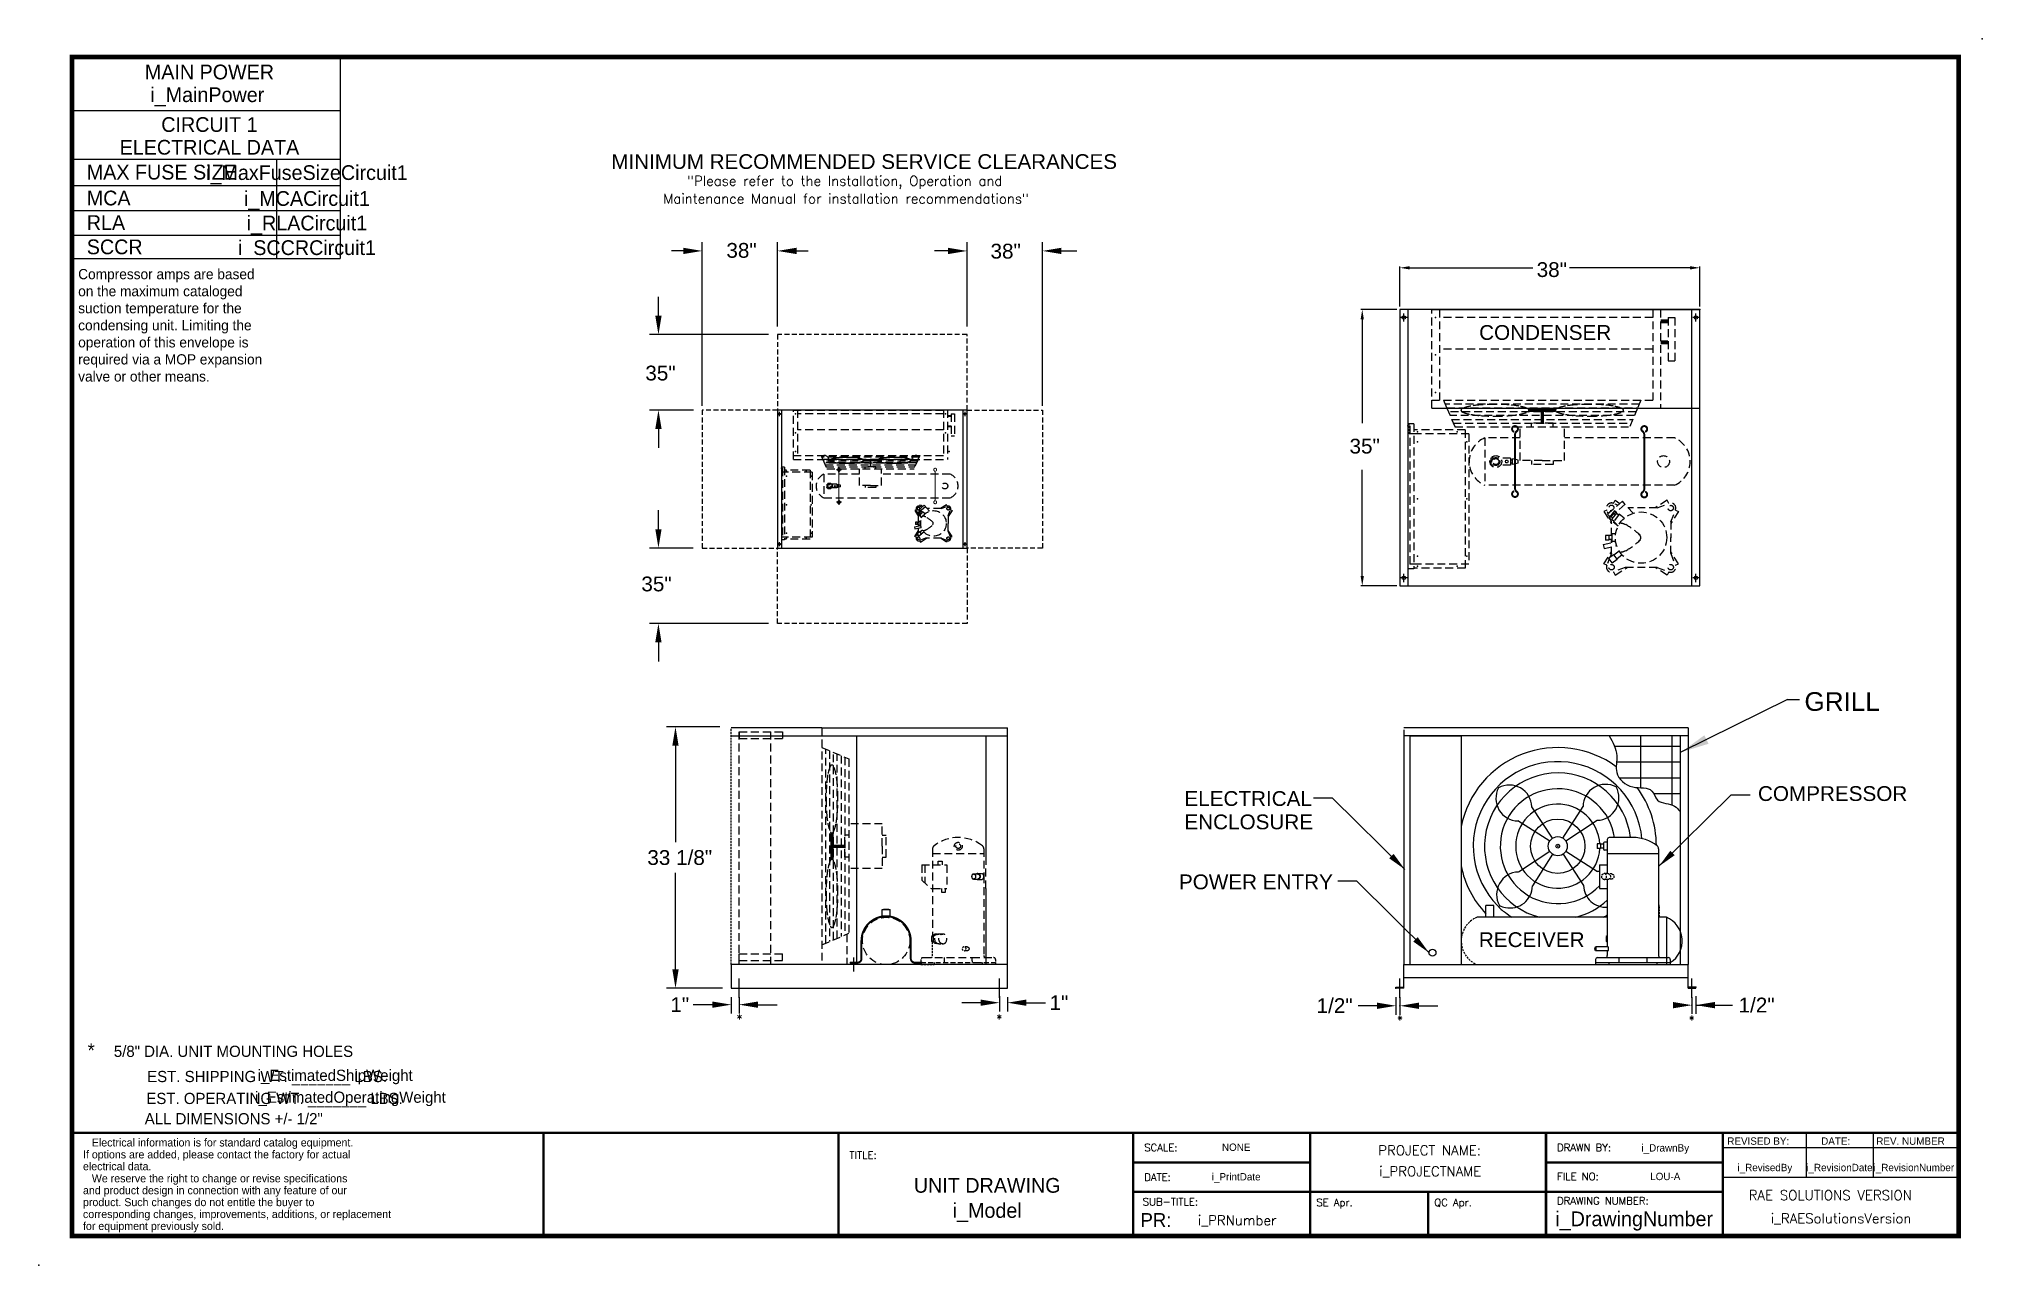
# Model space of a CAD drawing. Extents: x -17 to 230, y -3 to 152.
import ezdxf
from ezdxf.enums import TextEntityAlignment as Align

# ---------------------------------------------------------------- set-up
doc = ezdxf.new("R2010")
doc.units = 0
doc.header["$MEASUREMENT"] = 0
doc.linetypes.add('HIDDEN', pattern=[0.375, 0.25, -0.125])
doc.layers.get('0').update_dxf_attribs({"linetype": 'CONTINUOUS'})
doc.layers.add('C1E', color=7, linetype='CONTINUOUS')
doc.styles.add('dimentions', font='ARIAL.TTF')
doc.styles.add('SIMPLEX', font='SIMPLEX')
doc.dimstyles.get("Standard").update_dxf_attribs({"dimtxt": 1.245, "dimasz": 1.245, "dimexe": 0.18, "dimexo": 0.375, "dimgap": 0.09, "dimtad": 0, "dimtih": 1, "dimtoh": 1, "dimdec": 1, "dimzin": 0, "dimdsep": 46, "dimlunit": 5, "dimtxsty": 'STANDARD', "dimcen": 0.09, "dimadec": 0, "dimazin": 0, "dimtfac": 1, "dimtdec": 1, "dimtofl": 0, "dimtmove": 0, "dimatfit": 3, "dimfxl": 1, "dimtolj": 1, "dimtzin": 0, "dimarcsym": 0})

msp = doc.modelspace()

# ---------------------------------------------------------------- texts
at = {"color": 0, "lineweight": 30}
for s, height, style, p in [('MINIMUM RECOMMENDED SERVICE CLEARANCES', 1.8675, 'dimentions', (55.89, 135.52)), ('GRILL', 2.366, 'dimentions', (207.04, 66.85)), ('TITLE:', 0.934, 'SIMPLEX', (86.06, 10.1)), ('SCALE:', 0.934, 'SIMPLEX', (123.41, 11.04)), ('DRAWN BY:', 0.934, 'SIMPLEX', (175.7, 11.04)), ('DATE:', 0.934, 'SIMPLEX', (123.41, 7.3)), ('FILE NO:', 0.934, 'SIMPLEX', (175.7, 7.39)), ('SUB-TITLE:', 0.934, 'SIMPLEX', (123.21, 4.18)), ('SE Apr.', 0.934, 'SIMPLEX', (145.21, 4.1)), ('QC Apr.', 0.934, 'SIMPLEX', (160.15, 4.1)), ('DRAWING NUMBER:', 0.9337, 'SIMPLEX', (175.7, 4.3)), ('RAE SOLUTIONS VERSION', 1.24, 'SIMPLEX', (199.98, 4.86))]:
    msp.add_text(s, height=height, dxfattribs=dict(at, style=style)).set_placement(p)
for s, height, style, p in [('"Please refer to the Installation, Operation and', 1.24, 'SIMPLEX', (85.47, 133.39)), ('Maintenance Manual for installation recommendations"', 1.24, 'SIMPLEX', (85.62, 131.14)), ('RECEIVER', 1.875, 'dimentions', (172.49, 36.92)), ('*', 1.13, 'SIMPLEX', (72.12, 27.26)), ('*', 1.13, 'SIMPLEX', (105.04, 27.26)), ('*', 1.13, 'SIMPLEX', (155.8, 27.13)), ('*', 1.13, 'SIMPLEX', (192.76, 27.13)), ('PROJECT NAME:', 1.24, 'SIMPLEX', (159.55, 10.54)), ('i_PROJECTNAME', 1.24, 'SIMPLEX', (159.64, 7.89)), ('i_PRNumber', 1.24, 'SIMPLEX', (135.18, 1.68)), ('i_RAESolutionsVersion', 1.24, 'SIMPLEX', (211.68, 1.92))]:
    msp.add_text(s, height=height, dxfattribs=dict(at, style=style)).set_placement(p, align=Align.CENTER)
at = {"color": 0, "linetype": 'HIDDEN', "lineweight": 30, "ltscale": 4, "style": 'dimentions'}
msp.add_text('CONDENSER', height=1.875, dxfattribs=at).set_placement((165.83, 113.86))
at = {"color": 0, "lineweight": 30, "style": 'dimentions'}
for s, p in [('ELECTRICAL', (128.49, 55.74)), ('COMPRESSOR', (201.15, 56.37)), ('ENCLOSURE', (128.49, 52.78)), ('POWER ENTRY', (127.8, 45.18))]:
    msp.add_text(s, height=1.875, dxfattribs=at).set_placement(p, align=Align.MIDDLE_LEFT)
at = {"color": 0, "lineweight": 30}
for s, height, p in [('*', 1.75, (-10, 22.97)), ('EST. SHIPPING WT. _______ LBS.', 1.4193, (12.28, 19.81)), ('i_EstimatedShipWeight', 1.4209, (20.91, 19.96)), ('EST. OPERATING WT. _______ LBS.', 1.4193, (13.23, 17.03)), ('i_EstimatedOperatingWeight', 1.4193, (22.85, 17.19)), ('ALL DIMENSIONS +/- 1/2"', 1.4193, (8.06, 14.46)), ('NONE', 0.934, (135.05, 11.09)), ('i_DrawnBy', 0.934, (189.41, 11.01)), ('UNIT DRAWING', 1.8675, (103.51, 5.79)), ('i_PrintDate', 0.9337, (135.05, 7.35)), ('LOU-A', 0.934, (189.41, 7.39)), ('i_RevisedBy', 0.9337, (202.03, 8.52)), ('i_RevisionDate', 0.9337, (211.47, 8.52)), ('i_RevisionNumber', 0.9337, (220.9, 8.52)), ('i_Model', 1.867, (103.51, 2.61)), ('i_DrawingNumber', 1.8675, (185.47, 1.55))]:
    msp.add_text(s, height=height, dxfattribs=at).set_placement(p, align=Align.CENTER)
for s, height, p in [('5/8" DIA. UNIT MOUNTING HOLES', 1.4193, (-7.13, 23)), ('REVISED BY:', 0.9337, (197.27, 11.87)), ('DATE:', 0.934, (209.16, 11.87)), ('REV. NUMBER', 0.9337, (216.14, 11.87))]:
    msp.add_text(s, height=height, dxfattribs=at).set_placement(p)
at = {"color": 0, "lineweight": 25}
for s, p in [('   Electrical information is for standard catalog equipment.', (-11.04, 11.65)), ('If options are added, please contact the factory for actual', (-11.04, 10.14)), ('electrical data.', (-11.04, 8.64)), ('   We reserve the right to change or revise specifications', (-11.04, 7.11)), ('and product design in connection with any feature of our', (-11.04, 5.6)), ('product. Such changes do not entitle the buyer to', (-11.04, 4.09)), ('corresponding changes, improvements, additions, or replacement ', (-11.04, 2.58)), ('for equipment previously sold.', (-11.04, 1.07))]:
    msp.add_text(s, height=1.0059, dxfattribs=at).set_placement(p)
at = {"color": 0, "lineweight": 30}
msp.add_text('PR:', height=1.751, dxfattribs=at).set_placement((126.84, 1.46), align=Align.RIGHT)
at = {"color": 0, "lineweight": 30, "char_height": 1.875, "attachment_point": 5, "style": 'dimentions'}
for s, insert in [('38"', (175.04, 122.75)), ('\\A1;35"', (62.12, 109.64)), ('35"', (151.33, 100.38)), ('\\A1;35"', (61.62, 82.92)), ('33 1/8"', (64.56, 48.25)), ('\\A1;1"', (64.56, 29.62)), ('\\A1;1"', (112.6, 29.87)), ('1/2"', (147.52, 29.48)), ('1/2"', (200.98, 29.56))]:
    msp.add_mtext(s, dxfattribs=dict(at, insert=insert))
at = {"color": 0, "insert": (-12.13, 122.84), "char_height": 1.296, "attachment_point": 1}
msp.add_mtext_dynamic_manual_height_columns(' Compressor amps are based \\P on the maximum cataloged \\P suction temperature for the \\P condensing unit. Limiting the \\P operation of this envelope is \\P required via a MOP expansion \\P valve or other means.', width=36.3288, gutter_width=144.43, heights=[29.63], dxfattribs=at)
at = {"color": 0, "lineweight": 30, "style": 'dimentions'}
for p in [(72.39, 125.2), (105.85, 125.1)]:
    msp.add_attdef('38"', text='XXXXXXX', height=1.875, dxfattribs=at).set_placement(p, align=Align.MIDDLE)
at = {"layer": 'C1E', "color": 0, "lineweight": 30}
for s, height, p in [('MAIN POWER', 1.867, (4.98, 146.87)), ('i_MainPower', 1.8675, (4.71, 143.99)), ('CIRCUIT 1', 1.867, (4.98, 140.21)), ('ELECTRICAL DATA', 1.8675, (4.98, 137.33)), ('i_MaxFuseSizeCircuit1', 1.8675, (17.33, 134.12)), ('i_MCACircuit1', 1.8675, (17.33, 130.84)), ('i_RLACircuit1', 1.8675, (17.33, 127.73)), ('i_SCCRCircuit1', 1.8675, (17.33, 124.61))]:
    msp.add_text(s, height=height, dxfattribs=at).set_placement(p, align=Align.CENTER)
for s, height, p in [('MAX FUSE SIZE', 1.8675, (-10.56, 134.18)), ('MCA', 1.867, (-10.56, 130.9)), ('RLA', 1.867, (-10.56, 127.79)), ('SCCR', 1.867, (-10.56, 124.71))]:
    msp.add_text(s, height=height, dxfattribs=at).set_placement(p)

# ---------------------------------------------------------------- linework, layer by layer
at = {"color": 0, "lineweight": 30}
for p, q in [((67.4, 105.49), (67.4, 126.26)), ((76.95, 115.56), (76.95, 126.26)), ((100.95, 115.56), (100.95, 126.26)), ((100.95, 115.56), (100.95, 126.26)), ((110.5, 105.49), (110.5, 126.26)), ((65, 125.13), (63.52, 125.13)), ((79.35, 125.13), (80.81, 125.13)), ((98.55, 125.13), (96.83, 125.13)), ((112.9, 125.13), (114.86, 125.13)), ((155.79, 118.08), (155.79, 123.17)), ((193.79, 118.08), (193.79, 123.17)), ((157.04, 122.99), (172.64, 122.99)), ((192.55, 122.99), (177.27, 122.99)), ((61.86, 116.92), (61.86, 119.32)), ((155.42, 117.7), (150.84, 117.7)), ((151.02, 116.46), (151.02, 103.31)), ((155.79, 117.7), (155.79, 82.7)), ((193.79, 117.7), (155.79, 117.7)), ((156.79, 116.7), (155.88, 116.7)), ((156.29, 116.17), (156.29, 117.2)), ((156.79, 117.7), (156.79, 82.7)), ((159.82, 117.7), (193.79, 117.7)), ((192.79, 82.7), (192.79, 117.7)), ((193.79, 116.7), (192.88, 116.7)), ((193.29, 116.17), (193.29, 117.2)), ((193.79, 82.7), (193.79, 117.7)), ((75.82, 114.52), (60.74, 114.52)), ((66.32, 104.97), (60.74, 104.97)), ((66.27, 104.97), (60.74, 104.97)), ((100.95, 104.97), (76.95, 104.97)), ((76.95, 104.97), (76.95, 87.47)), ((77.45, 104.47), (76.99, 104.47)), ((77.2, 104.21), (77.2, 104.72)), ((77.45, 104.97), (77.45, 87.47)), ((100.45, 87.47), (100.45, 104.97)), ((100.95, 104.47), (100.49, 104.47)), ((100.7, 104.21), (100.7, 104.72)), ((100.95, 87.47), (100.95, 104.97)), ((159.82, 105.2), (193.79, 105.2)), ((61.86, 102.57), (61.86, 100.17)), ((156.79, 103.2), (156.79, 84.83)), ((77.45, 97.72), (77.45, 88.54)), ((77.82, 97.72), (77.45, 97.72)), ((151.02, 83.95), (151.02, 97.41)), ((61.86, 89.87), (61.86, 92.27)), ((66.27, 87.47), (60.74, 87.47)), ((66.27, 87.47), (60.74, 87.47)), ((76.95, 87.47), (100.95, 87.47)), ((77.45, 87.97), (76.99, 87.97)), ((77.2, 87.71), (77.2, 88.22)), ((77.82, 88.54), (77.45, 88.54)), ((100.95, 87.97), (100.49, 87.97)), ((100.95, 87.97), (100.49, 87.97)), ((100.7, 87.71), (100.7, 88.22)), ((156.79, 83.7), (155.88, 83.7)), ((156.29, 83.17), (156.29, 84.2)), ((193.79, 83.7), (192.88, 83.7)), ((193.79, 83.7), (192.88, 83.7)), ((193.29, 83.17), (193.29, 84.2)), ((155.42, 82.7), (150.84, 82.7)), ((155.79, 82.7), (193.79, 82.7)), ((75.82, 77.92), (60.74, 77.92)), ((61.86, 75.52), (61.86, 73.12)), ((204.88, 68.3), (191.4, 61.6)), ((204.88, 68.3), (206.43, 68.3)), ((69.62, 64.83), (62.9, 64.83)), ((192.29, 64.7), (156.29, 64.7)), ((156.29, 64.45), (156.29, 34.7)), ((192.29, 64.7), (192.29, 34.7)), ((64.02, 62.43), (64.02, 50.2)), ((192.29, 63.7), (156.29, 63.7)), ((157.04, 63.7), (157.04, 34.7)), ((157.04, 63.7), (163.54, 63.7)), ((163.54, 63.7), (163.54, 34.7)), ((191.24, 62.34), (182.98, 62.34)), ((186.3, 57.11), (186.3, 63.7)), ((190.3, 54.92), (190.3, 63.7)), ((191.29, 63.7), (191.29, 34.7)), ((191.24, 60.34), (183.24, 60.34)), ((191.24, 58.34), (183.59, 58.34)), ((191.24, 56.34), (187.96, 56.34)), ((181.2, 50), (180.78, 50)), ((180.78, 50), (180.78, 49.41)), ((181.2, 49.41), (180.78, 49.41)), ((181.2, 50), (181.2, 49.41)), ((181.59, 49.95), (181.2, 49.95)), ((181.59, 49.45), (181.2, 49.45)), ((181.59, 50.08), (181.59, 49.33)), ((182.06, 50.2), (181.71, 50.2)), ((182.06, 50.55), (182.06, 46.23)), ((185.31, 50.8), (182.31, 50.8)), ((188.56, 49.36), (188.56, 35.83)), ((181.07, 47.33), (182.06, 47.33)), ((181.07, 47.33), (181.07, 44.33)), ((182.06, 49.2), (181.71, 49.2)), ((182.06, 48.77), (188.56, 48.77)), ((64.02, 34.1), (64.02, 46.33)), ((181.07, 44.33), (182.06, 44.33)), ((182.06, 45.48), (182.06, 36.95)), ((182.06, 40.7), (165.56, 40.7)), ((189.56, 40.7), (188.69, 40.7)), ((189.56, 40.7), (189.56, 34.7)), ((182.16, 36.95), (180.56, 36.95)), ((181.92, 38.24), (181.92, 37.67)), ((106.08, 34.7), (71.08, 34.7)), ((71.08, 34.7), (71.08, 31.7)), ((86.58, 35.6), (86.58, 33.82)), ((101.62, 35.18), (101.62, 34.95)), ((102.88, 34.95), (102.88, 34.7)), ((104.57, 34.7), (102.88, 34.7)), ((104.57, 34.95), (104.57, 34.7)), ((106.08, 31.7), (106.08, 34.7)), ((156.29, 34.7), (192.29, 34.7)), ((156.29, 31.7), (156.29, 34.7)), ((167.04, 34.7), (192.29, 34.7)), ((182.16, 36.46), (180.56, 36.46)), ((180.58, 35.33), (180.58, 34.95)), ((180.58, 34.95), (190.04, 34.95)), ((180.58, 34.95), (180.58, 34.7)), ((182.06, 36.46), (182.06, 35.83)), ((182.27, 34.95), (182.27, 34.7)), ((183.53, 35.58), (183.53, 34.95)), ((187.09, 35.58), (187.09, 34.95)), ((188.35, 34.95), (188.35, 34.7)), ((190.04, 35.33), (190.04, 34.95)), ((190.04, 34.95), (190.04, 34.7)), ((190.06, 34.7), (191.76, 34.7)), ((192.29, 31.7), (192.29, 34.7)), ((72.08, 30.47), (72.08, 32.93)), ((72.08, 30.47), (72.08, 32.93)), ((105.08, 30.47), (105.08, 32.93)), ((105.08, 30.47), (105.08, 32.93)), ((155.79, 30.47), (155.79, 32.93)), ((156.29, 33.08), (192.29, 33.08)), ((192.79, 30.47), (192.79, 32.93)), ((69.96, 31.7), (62.9, 31.7)), ((68.68, 29.62), (66.28, 29.62)), ((71.08, 31.7), (106.08, 31.7)), ((71.08, 30.58), (71.08, 28.5)), ((72.08, 30.58), (72.08, 28.5)), ((74.48, 29.62), (76.88, 29.62)), ((102.68, 29.87), (100.28, 29.87)), ((105.08, 30.7), (105.08, 28.74)), ((106.08, 30.58), (106.08, 28.74)), ((108.48, 29.87), (110.88, 29.87)), ((155.29, 31.83), (156.29, 31.83)), ((155.29, 31.7), (155.29, 31.83)), ((156.29, 31.7), (155.29, 31.7)), ((155.29, 30.58), (155.29, 28.35)), ((155.79, 30.58), (155.79, 28.35)), ((193.29, 31.83), (192.29, 31.83)), ((192.29, 31.7), (193.29, 31.7)), ((192.79, 30.58), (192.79, 28.44)), ((193.29, 31.7), (193.29, 31.83)), ((193.29, 30.7), (193.29, 28.44)), ((193.29, 29.56), (197.94, 29.56)), ((195.69, 29.56), (197.94, 29.56)), ((152.89, 29.48), (150.49, 29.48)), ((158.19, 29.48), (160.59, 29.48)), ((47.31, 0.3), (47.31, 13.37)), ((84.66, 0.3), (84.66, 13.37)), ((122.01, 13.37), (196.71, 13.37)), ((122.01, 0.3), (122.01, 13.37)), ((144.42, 13.37), (144.42, 0.3)), ((174.3, 13.37), (174.3, 5.9)), ((196.71, 13.37), (196.71, 0.3)), ((196.71, 13.37), (226.59, 13.37)), ((196.71, 13.37), (196.71, 11.51)), ((207.25, 13.37), (207.25, 7.77)), ((215.74, 13.37), (215.74, 7.77)), ((196.71, 11.51), (226.59, 11.51)), ((144.42, 9.64), (122.01, 9.64)), ((174.3, 9.64), (196.71, 9.64)), ((174.3, 5.9), (174.3, 9.64)), ((196.71, 7.77), (226.59, 7.77)), ((196.71, 5.9), (122.01, 5.9)), ((159.36, 5.9), (159.36, 0.3)), ((174.3, 5.9), (174.3, 0.3))]:
    msp.add_line(p, q, dxfattribs=at)
at = {"color": 0, "linetype": 'HIDDEN', "lineweight": 30, "ltscale": 4}
for p, q in [((159.82, 105.2), (159.82, 117.7)), ((160.82, 117.7), (160.82, 106.2)), ((187.82, 116.7), (160.82, 116.7)), ((187.82, 117.7), (187.82, 106.2)), ((188.82, 117.7), (188.82, 105.2)), ((189.76, 116.7), (189.76, 111.2)), ((189.76, 116.7), (190.64, 116.7)), ((190.64, 116.7), (190.64, 111.2)), ((187.82, 112.7), (160.82, 112.7)), ((189.76, 111.2), (190.64, 111.2)), ((159.82, 106.2), (187.82, 106.2)), ((161.32, 106.2), (161.72, 105.27)), ((186.32, 106.2), (185.92, 105.26)), ((78.96, 104.97), (98.46, 104.97)), ((78.96, 98.72), (78.96, 104.97)), ((79.46, 104.97), (79.46, 99.22)), ((97.96, 104.47), (79.46, 104.47)), ((97.96, 104.97), (97.96, 99.22)), ((98.46, 104.97), (98.46, 98.72)), ((98.93, 104.47), (98.93, 101.72)), ((98.93, 104.47), (99.37, 104.47)), ((99.37, 104.47), (99.37, 101.72)), ((186.12, 105.72), (161.53, 105.72)), ((161.74, 105.24), (185.91, 105.24)), ((161.75, 105.2), (162.77, 102.82)), ((185.7, 104.75), (161.94, 104.75)), ((185.49, 104.27), (162.15, 104.27)), ((162.36, 103.78), (185.29, 103.78)), ((185.89, 105.2), (184.87, 102.82)), ((97.96, 102.47), (79.46, 102.47)), ((98.93, 101.72), (99.37, 101.72)), ((157.54, 103.2), (156.79, 103.2)), ((157.04, 102.95), (157.04, 84.95)), ((157.54, 101.95), (157.04, 101.95)), ((157.54, 103.2), (157.54, 84.83)), ((164.04, 102.45), (157.54, 102.45)), ((164.54, 101.95), (157.54, 101.95)), ((162.57, 103.3), (185.08, 103.3)), ((162.77, 102.82), (184.87, 102.82)), ((164.04, 102.45), (164.04, 84.95)), ((164.54, 101.95), (164.54, 85.45)), ((171.01, 101.44), (166.56, 101.44)), ((166.56, 101.44), (166.56, 95.44)), ((171.01, 98.57), (171.01, 102.82)), ((175.2, 103.32), (172.45, 103.32)), ((172.45, 102.82), (172.45, 103.32)), ((175.2, 102.82), (175.2, 103.32)), ((176.64, 98.57), (176.64, 102.82)), ((184.81, 101.44), (176.64, 101.44)), ((190.56, 101.44), (184.81, 101.44)), ((78.96, 99.22), (98.46, 99.22)), ((78.96, 98.72), (98.46, 98.72)), ((82.46, 99.22), (82.66, 98.76)), ((94.86, 98.98), (82.57, 98.98)), ((82.67, 98.74), (94.76, 98.74)), ((82.68, 98.72), (83.19, 97.53)), ((94.65, 98.5), (82.77, 98.5)), ((83.46, 98.59), (83.46, 98.28)), ((92.45, 98.59), (92.45, 98.28)), ((94.75, 98.72), (94.24, 97.53)), ((94.96, 99.22), (94.76, 98.76)), ((169.81, 98.89), (167.33, 98.89)), ((167.33, 98.89), (167.33, 98)), ((169.81, 98.89), (169.81, 98)), ((170.06, 98.61), (169.81, 98.61)), ((170.06, 98.05), (170.06, 98.79)), ((170.78, 98.61), (170.06, 98.79)), ((170.78, 98.23), (170.78, 98.61)), ((173.82, 98.57), (171.01, 98.57)), ((172.45, 98.57), (172.45, 98.07)), ((173.82, 98.57), (176.64, 98.57)), ((175.2, 98.57), (175.2, 98.07)), ((77.57, 97.6), (77.57, 88.6)), ((77.82, 97.72), (77.82, 88.54)), ((81.07, 97.35), (77.82, 97.35)), ((81.32, 97.1), (77.82, 97.1)), ((81.07, 97.35), (81.07, 88.6)), ((81.32, 97.1), (81.32, 88.85)), ((87.31, 96.84), (82.82, 96.84)), ((82.82, 96.84), (82.82, 93.84)), ((94.55, 98.26), (82.88, 98.26)), ((82.98, 98.01), (94.44, 98.01)), ((83.08, 97.77), (94.34, 97.77)), ((83.19, 97.53), (94.24, 97.53)), ((83.46, 98.28), (93.96, 98.28)), ((85.05, 97.41), (84.4, 97.41)), ((84.73, 97.08), (84.73, 97.73)), ((87.31, 95.41), (87.31, 97.53)), ((89.4, 97.78), (88.03, 97.78)), ((88.03, 97.53), (88.03, 97.78)), ((89.4, 97.53), (89.4, 97.78)), ((90.12, 95.41), (90.12, 97.53)), ((98.82, 96.84), (90.12, 96.84)), ((169.81, 98), (167.33, 98)), ((170.06, 98.23), (169.81, 98.23)), ((170.78, 98.23), (170.06, 98.05)), ((175.2, 98.07), (172.45, 98.07)), ((82.82, 93.84), (98.82, 93.84)), ((84.45, 95.57), (83.21, 95.57)), ((83.21, 95.57), (83.21, 95.12)), ((84.45, 95.12), (83.21, 95.12)), ((84.45, 95.57), (84.45, 95.12)), ((84.57, 95.43), (84.45, 95.43)), ((84.57, 95.24), (84.45, 95.24)), ((84.93, 95.43), (84.57, 95.52)), ((84.57, 95.15), (84.57, 95.52)), ((84.93, 95.24), (84.57, 95.15)), ((84.73, 93.61), (84.73, 92.96)), ((84.93, 95.24), (84.93, 95.43)), ((88.71, 95.41), (87.31, 95.41)), ((88.03, 95.41), (88.03, 95.16)), ((89.4, 95.16), (88.03, 95.16)), ((88.71, 95.41), (90.12, 95.41)), ((89.4, 95.41), (89.4, 95.16)), ((190.56, 95.44), (166.56, 95.44)), ((85.05, 93.28), (84.4, 93.28)), ((94.53, 92.34), (94.33, 92.25)), ((94.33, 92.25), (94.82, 91.49)), ((94.53, 92.34), (94.52, 92.36)), ((94.62, 92.12), (94.57, 92.24)), ((95.52, 92.91), (94.58, 92.09)), ((95.24, 91.32), (94.58, 92.09)), ((95, 92.3), (94.64, 91.83)), ((94.79, 91.72), (94.64, 91.83)), ((94.82, 91.61), (94.67, 91.98)), ((95.68, 92.72), (94.74, 91.9)), ((94.89, 91.85), (94.74, 91.96)), ((95.15, 92.18), (94.79, 91.72)), ((94.96, 91.64), (94.82, 91.75)), ((94.82, 90.73), (94.82, 91.61)), ((95.05, 92.05), (94.9, 92.17)), ((95.31, 92.08), (94.93, 91.59)), ((95.25, 91.34), (94.93, 91.59)), ((94.95, 92.77), (94.94, 92.77)), ((94.95, 92.77), (95.04, 92.97)), ((95.15, 92.18), (95, 92.3)), ((95.04, 92.97), (95.36, 92.77)), ((95.23, 92.66), (95.06, 92.73)), ((95.27, 92.03), (95.12, 92.15)), ((95.63, 91.83), (95.31, 92.08)), ((96.19, 92.14), (95.52, 92.91)), ((97.71, 92.48), (95.89, 92.48)), ((98.35, 92.97), (97.59, 92.48)), ((97.71, 92.48), (98.34, 92.73)), ((98.44, 92.77), (98.35, 92.97)), ((98.44, 92.77), (98.46, 92.77)), ((98.58, 91.61), (98.57, 90.59)), ((99.06, 92.25), (98.58, 91.49)), ((98.58, 91.61), (98.82, 92.24)), ((98.87, 92.34), (98.87, 92.36)), ((98.87, 92.34), (99.06, 92.25)), ((182.02, 92.28), (181.62, 92.1)), ((181.62, 92.1), (182.59, 90.58)), ((182.02, 92.28), (182, 92.31)), ((182.19, 91.84), (182.1, 92.07)), ((183.99, 93.41), (182.11, 91.77)), ((183.44, 90.24), (182.11, 91.77)), ((182.96, 92.19), (182.24, 91.26)), ((182.53, 91.03), (182.24, 91.26)), ((182.59, 90.82), (182.3, 91.55)), ((184.32, 93.04), (182.43, 91.4)), ((182.74, 91.29), (182.44, 91.52)), ((183.26, 91.96), (182.53, 91.03)), ((182.88, 90.87), (182.59, 91.1)), ((183.06, 91.7), (182.76, 91.93)), ((183.58, 91.76), (182.81, 90.77)), ((182.87, 93.13), (182.83, 93.14)), ((182.87, 93.13), (183.05, 93.53)), ((183.26, 91.96), (182.96, 92.19)), ((183.05, 93.53), (183.67, 93.13)), ((183.42, 92.91), (183.07, 93.05)), ((183.5, 91.66), (183.2, 91.89)), ((184.22, 91.25), (183.58, 91.76)), ((185.33, 91.88), (183.99, 93.41)), ((188.37, 92.56), (184.74, 92.56)), ((189.66, 93.53), (188.13, 92.56)), ((188.37, 92.56), (189.63, 93.05)), ((189.84, 93.13), (189.66, 93.53)), ((189.84, 93.13), (189.87, 93.14)), ((191.09, 92.1), (190.11, 90.57)), ((190.11, 90.82), (190.6, 92.07)), ((190.69, 92.28), (190.7, 92.31)), ((190.69, 92.28), (191.09, 92.1)), ((81.32, 88.85), (77.82, 88.85)), ((94.29, 90.16), (95.09, 90.35)), ((94.29, 90.16), (94.35, 89.92)), ((94.33, 88.95), (94.82, 89.71)), ((94.53, 88.86), (94.33, 88.95)), ((94.35, 89.92), (95.15, 90.1)), ((94.43, 90.75), (94.43, 90.45)), ((94.64, 90.75), (94.43, 90.75)), ((94.64, 90.45), (94.43, 90.45)), ((94.68, 89.23), (94.57, 88.96)), ((94.64, 90.75), (94.64, 90.45)), ((94.84, 90.72), (94.64, 90.72)), ((94.84, 90.47), (94.64, 90.47)), ((94.95, 89.52), (94.64, 89.28)), ((94.64, 89.28), (94.86, 88.98)), ((94.82, 89.59), (94.72, 89.34)), ((94.82, 90.28), (94.82, 90.47)), ((94.82, 89.59), (94.82, 90.03)), ((94.84, 90.79), (94.84, 90.41)), ((95.18, 89.22), (94.86, 88.98)), ((95.09, 90.85), (94.9, 90.85)), ((95.09, 90.35), (94.9, 90.35)), ((94.95, 89.52), (95.18, 89.22)), ((95.31, 89.75), (94.97, 89.5)), ((95.04, 88.23), (95.81, 88.72)), ((95.69, 88.72), (95.06, 88.47)), ((95.5, 89.5), (95.16, 89.24)), ((97.71, 88.72), (95.69, 88.72)), ((98.35, 88.23), (97.59, 88.72)), ((97.71, 88.72), (98.34, 88.47)), ((98.58, 89.59), (98.57, 90.61)), ((99.06, 88.95), (98.58, 89.71)), ((98.58, 89.59), (98.82, 88.96)), ((98.87, 88.86), (99.06, 88.95)), ((98.87, 88.86), (98.87, 88.84)), ((181.82, 89.09), (181.82, 88.5)), ((182.24, 89.09), (181.82, 89.09)), ((182.24, 89.09), (182.24, 88.5)), ((182.63, 89.05), (182.24, 89.05)), ((182.59, 89.05), (182.59, 90.82)), ((182.63, 89.17), (182.63, 88.42)), ((183.14, 89.3), (182.76, 89.3)), ((183.45, 90.27), (182.81, 90.77)), ((190.11, 90.82), (190.1, 88.77)), ((190.11, 86.78), (190.1, 88.82)), ((81.07, 88.6), (77.82, 88.6)), ((94.95, 88.43), (95.04, 88.23)), ((98.44, 88.43), (98.35, 88.23)), ((98.44, 88.43), (98.46, 88.43)), ((181.54, 87.91), (183.14, 88.29)), ((181.54, 87.91), (181.66, 87.43)), ((181.62, 85.49), (182.59, 87.02)), ((181.66, 87.43), (183.26, 87.8)), ((182.24, 88.5), (181.82, 88.5)), ((182.86, 86.64), (182.23, 86.16)), ((182.63, 88.55), (182.24, 88.55)), ((182.59, 86.77), (182.4, 86.28)), ((182.59, 88.16), (182.59, 88.54)), ((182.59, 86.77), (182.59, 87.65)), ((183.14, 88.3), (182.76, 88.3)), ((182.86, 86.64), (183.32, 86.04)), ((183.58, 87.1), (182.9, 86.59)), ((183.96, 86.6), (183.28, 86.08)), ((191.09, 85.49), (190.11, 87.02)), ((190.11, 86.78), (190.6, 85.52)), ((157.54, 84.83), (156.79, 84.83)), ((157.54, 85.45), (157.04, 85.45)), ((164.54, 85.45), (157.54, 85.45)), ((164.04, 84.95), (157.54, 84.95)), ((182.02, 85.31), (181.62, 85.49)), ((182.31, 86.06), (182.1, 85.52)), ((182.23, 86.16), (182.68, 85.56)), ((183.32, 86.04), (182.68, 85.56)), ((182.87, 84.46), (183.05, 84.06)), ((183.05, 84.06), (184.57, 85.03)), ((184.33, 85.03), (183.07, 84.54)), ((188.37, 85.03), (184.33, 85.03)), ((189.66, 84.06), (188.13, 85.03)), ((188.37, 85.03), (189.63, 84.54)), ((189.84, 84.46), (189.66, 84.06)), ((189.84, 84.46), (189.87, 84.45)), ((190.69, 85.31), (191.09, 85.49)), ((190.69, 85.31), (190.7, 85.28)), ((72.08, 34.7), (72.08, 64.7)), ((72.08, 64.2), (77.58, 64.2)), ((72.08, 64.2), (72.08, 63.33)), ((76.08, 34.7), (76.08, 64.7)), ((77.58, 64.2), (77.58, 63.33)), ((82.58, 64.7), (82.58, 34.7)), ((72.08, 63.33), (77.58, 63.33)), ((82.58, 62.2), (85.97, 60.75)), ((83.07, 37.41), (83.07, 62)), ((83.55, 61.79), (83.55, 37.62)), ((84.03, 37.83), (84.03, 61.58)), ((84.52, 38.03), (84.52, 61.37)), ((85, 61.17), (85, 38.24)), ((85.48, 60.96), (85.48, 38.45)), ((85.97, 60.75), (85.97, 38.66)), ((90.22, 52.52), (85.97, 52.52)), ((90.22, 49.7), (90.22, 52.52)), ((85.47, 48.33), (85.47, 51.08)), ((85.97, 51.08), (85.47, 51.08)), ((90.22, 51.08), (90.72, 51.08)), ((90.22, 49.7), (90.22, 46.89)), ((90.72, 48.33), (90.72, 51.08)), ((96.59, 49.36), (96.59, 38.33)), ((103.09, 49.36), (103.09, 46)), ((85.97, 48.33), (85.47, 48.33)), ((90.22, 46.89), (85.97, 46.89)), ((90.22, 48.33), (90.72, 48.33)), ((95.22, 47.33), (95.22, 45.38)), ((95.22, 47.33), (96.59, 47.33)), ((95.61, 47.33), (95.61, 45.03)), ((96.59, 48.77), (103.09, 48.77)), ((96.59, 47.33), (98.4, 47.33)), ((97.28, 47.33), (97.28, 47.8)), ((97.28, 47.8), (97.79, 47.8)), ((97.79, 47.8), (97.79, 47.33)), ((98.4, 47.33), (98.4, 44.33)), ((103.33, 44.36), (103.33, 47.33)), ((95.22, 45.38), (96.39, 44.33)), ((96.39, 44.33), (96.59, 44.33)), ((96.59, 44.33), (98.4, 44.33)), ((97.71, 44.33), (97.71, 43.86)), ((98.22, 43.86), (98.22, 44.33)), ((101.79, 46.18), (102.31, 46.18)), ((101.79, 45.54), (102.31, 45.54)), ((102.31, 46.23), (102.78, 46.23)), ((102.31, 45.48), (102.78, 45.48)), ((103.09, 46), (103.09, 35.83)), ((97.71, 43.86), (98.22, 43.86)), ((90.21, 40.66), (90.21, 41.7)), ((90.21, 41.7), (91.21, 41.7)), ((91.03, 41.7), (90.38, 41.7)), ((91.21, 40.66), (91.21, 41.7)), ((82.58, 37.2), (85.97, 38.66)), ((85.71, 38.54), (85.71, 34.7)), ((96.59, 38.33), (96.45, 38.24)), ((96.45, 38.24), (96.45, 37.67)), ((96.45, 38.24), (96.45, 37.67)), ((96.59, 38.24), (96.45, 38.24)), ((96.91, 38.54), (96.59, 38.33)), ((96.59, 38.24), (96.68, 38.24)), ((97.14, 38.54), (96.68, 38.24)), ((96.68, 38.24), (96.68, 37.67)), ((97.14, 38.54), (96.91, 38.54)), ((97.14, 38.54), (97.17, 38.52)), ((97.38, 38.58), (97.89, 38.58)), ((72.08, 36.08), (77.58, 36.08)), ((72.08, 35.2), (72.08, 36.08)), ((72.08, 35.2), (77.58, 35.2)), ((77.58, 35.2), (77.58, 36.08)), ((95.36, 35.58), (101.59, 35.58)), ((101.59, 35.58), (104.32, 35.58))]:
    msp.add_line(p, q, dxfattribs=at)
at = {"color": 0, "linetype": 'HIDDEN', "lineweight": 30, "ltscale": 2.5}
for p, q in [((100.95, 114.52), (76.95, 114.52)), ((76.95, 114.52), (76.95, 104.97)), ((100.95, 104.97), (100.95, 114.52)), ((67.4, 104.97), (67.4, 87.47)), ((76.95, 104.97), (67.4, 104.97)), ((100.95, 104.97), (110.5, 104.97)), ((110.5, 104.97), (110.5, 87.47)), ((67.4, 87.47), (76.95, 87.47)), ((76.95, 77.92), (76.95, 87.47)), ((100.95, 87.47), (100.95, 77.92)), ((110.5, 87.47), (100.95, 87.47)), ((100.95, 77.92), (76.95, 77.92)), ((95.11, 34.95), (102.15, 34.95)), ((98.06, 35.58), (98.06, 34.95)), ((101.62, 35.18), (101.62, 35.58)), ((102.15, 34.95), (104.57, 34.95))]:
    msp.add_line(p, q, dxfattribs=at)
at = {"color": 0, "linetype": 'HIDDEN', "lineweight": 30}
for p, q in [((156.79, 102.95), (156.79, 101.95)), ((156.79, 101.95), (156.86, 101.95)), ((156.86, 101.95), (156.86, 102.85)), ((156.98, 101.95), (156.98, 102.85)), ((157.04, 101.95), (156.98, 101.95)), ((157.04, 102.95), (157.04, 101.95)), ((77.45, 97.6), (77.45, 97.1)), ((77.45, 97.1), (77.48, 97.1)), ((77.48, 97.1), (77.48, 97.55)), ((77.54, 97.1), (77.54, 97.55)), ((77.57, 97.1), (77.54, 97.1)), ((77.57, 97.6), (77.57, 97.1)), ((77.82, 97.1), (77.57, 97.1)), ((77.82, 88.85), (77.57, 88.85)), ((71.08, 34.7), (71.08, 64.7)), ((182.15, 46.23), (181.67, 46.23)), ((182.15, 45.48), (181.67, 45.48)), ((182.66, 46.18), (182.31, 46.18)), ((182.66, 45.54), (182.31, 45.54)), ((188.69, 42.2), (188.56, 42.2)), ((188.69, 40.7), (188.69, 42.2)), ((182.06, 40.7), (181, 40.7)), ((188.69, 40.7), (188.56, 40.7)), ((96.59, 37.67), (96.45, 37.67)), ((96.45, 37.67), (96.59, 37.58)), ((96.59, 37.67), (96.68, 37.67)), ((96.59, 35.83), (96.59, 37.58)), ((96.91, 37.37), (96.59, 37.58)), ((97.14, 37.37), (96.68, 37.67)), ((97.14, 37.37), (96.91, 37.37)), ((97.14, 37.37), (97.17, 37.39)), ((97.38, 37.33), (97.89, 37.33)), ((100.97, 36.95), (100.59, 36.95)), ((182.06, 38.33), (181.92, 38.24)), ((181.92, 37.67), (182.06, 37.58)), ((86.58, 35.6), (86.58, 33.82)), ((95.11, 35.33), (95.11, 34.95)), ((95.11, 34.95), (95.11, 34.7)), ((95.11, 34.7), (96.8, 34.7)), ((96.8, 34.95), (96.8, 34.7)), ((100.97, 36.46), (100.59, 36.46)), ((104.57, 35.33), (104.57, 34.95))]:
    msp.add_line(p, q, dxfattribs=at)
at = {"color": 0, "linetype": 'Continuous', "lineweight": 30}
for p, q in [((82.58, 64.7), (71.08, 64.7)), ((86.96, 63.7), (103.33, 63.7)), ((86.96, 63.7), (86.96, 46.89)), ((103.33, 63.7), (103.33, 47.33)), ((175.13, 50.71), (172.51, 54.7)), ((176.44, 50.72), (179, 54.75)), ((174.77, 50.35), (170.75, 52.91)), ((176.8, 50.37), (180.79, 52.98)), ((86.96, 46.89), (86.96, 34.7)), ((174.78, 49.04), (170.8, 46.43)), ((175.14, 48.68), (172.59, 44.66)), ((176.46, 48.69), (179.07, 44.71)), ((176.81, 49.06), (180.84, 46.5)), ((103.33, 44.36), (103.33, 34.7)), ((167.69, 42.2), (166.69, 42.2)), ((166.69, 40.7), (166.69, 42.2)), ((167.69, 40.7), (167.69, 42.2))]:
    msp.add_line(p, q, dxfattribs=at)
at = {"color": 0}
for p, q in [((82.58, 64.7), (106.08, 64.7)), ((106.08, 34.7), (106.08, 64.7)), ((71.08, 63.7), (106.08, 63.7))]:
    msp.add_line(p, q, dxfattribs=at)
at = {"color": 0, "const_width": 0.598}
msp.add_lwpolyline([(-12.45, 0.3), (226.59, 0.3), (226.59, 149.7), (-12.45, 149.7), (-12.45, 0.3)], dxfattribs=at)
at = {"color": 0, "linetype": 'HIDDEN', "lineweight": 30, "ltscale": 4}
for points, const_width in [([(189.76, 116.21), (188.82, 116.21)], 0.5), ([(189.76, 113.56), (188.82, 113.56)], 0.5), ([(98.93, 104.23), (98.46, 104.23)], 0.25), ([(172.14, 104.94), (175.5, 104.94)], 0.42), ([(173.82, 104.49), (173.82, 103.32), (173.82, 104.94)], 0.42), ([(98.93, 102.9), (98.46, 102.9)], 0.25), ([(170.37, 101.84), (170.37, 95.04)], 0.25), ([(186.75, 101.84), (186.75, 95.04)], 0.25), ([(87.87, 98.59), (89.55, 98.59)], 0.21), ([(88.71, 98.37), (88.71, 97.78), (88.71, 98.59)], 0.21), ([(84.73, 97.04), (84.73, 93.64)], 0.125), ([(96.92, 97.04), (96.92, 93.64)], 0.125), ([(83.84, 51.38), (83.84, 48.02)], 0.42), ([(84.29, 49.7), (85.47, 49.7), (83.84, 49.7)], 0.42), ([(87.58, 37.7), (87.58, 35.45)], 0.25), ([(93.83, 37.7), (93.83, 35.45)], 0.25)]:
    msp.add_lwpolyline(points, dxfattribs=dict(at, const_width=const_width))
for points in [[(163.53, 104.94, 0.301925), (163.66, 104.74, 0.056443), (164.79, 104.41, 0.025102), (166.06, 104.26, 0.018), (167.84, 104.19, 0.018), (169.62, 104.26, 0.025102), (170.88, 104.41, 0.056443), (172.01, 104.74, 0.301925), (172.14, 104.94, 0.301925), (172.01, 105.14, 0.056443), (170.88, 105.47, 0.025102), (169.62, 105.63, 0.018), (167.84, 105.69, 0.018), (166.06, 105.63, 0.025102), (164.79, 105.47, 0.056443), (163.66, 105.14, 0.301925)], [(184.11, 104.94, -0.301925), (183.98, 104.74, -0.056443), (182.85, 104.41, -0.025102), (181.59, 104.26, -0.018), (179.81, 104.19, -0.018), (178.03, 104.26, -0.025102), (176.76, 104.41, -0.056443), (175.63, 104.74, -0.301925), (175.5, 104.94, -0.301925), (175.63, 105.14, -0.056443), (176.76, 105.47, -0.025102), (178.03, 105.63, -0.018), (179.81, 105.69, -0.018), (181.59, 105.63, -0.025102), (182.85, 105.47, -0.056443), (183.98, 105.14, -0.301925)], [(83.57, 98.59, 0.301925), (83.63, 98.49, 0.056443), (84.2, 98.33, 0.025102), (84.83, 98.25, 0.018), (85.72, 98.22, 0.018), (86.61, 98.25, 0.025102), (87.24, 98.33, 0.056443), (87.81, 98.49, 0.301925), (87.87, 98.59, 0.301925), (87.81, 98.69, 0.056443), (87.24, 98.86, 0.025102), (86.61, 98.94, 0.018), (85.72, 98.97, 0.018), (84.83, 98.94, 0.025102), (84.2, 98.86, 0.056443), (83.63, 98.69, 0.301925)], [(93.86, 98.59, -0.301925), (93.79, 98.49, -0.056443), (93.23, 98.33, -0.025102), (92.59, 98.25, -0.018), (91.71, 98.22, -0.018), (90.82, 98.25, -0.025102), (90.18, 98.33, -0.056443), (89.62, 98.49, -0.301925), (89.55, 98.59, -0.301925), (89.62, 98.69, -0.056443), (90.18, 98.86, -0.025102), (90.82, 98.94, -0.018), (91.71, 98.97, -0.018), (92.59, 98.94, -0.025102), (93.23, 98.86, -0.056443), (93.79, 98.69, -0.301925)], [(83.84, 59.99, -0.301925), (84.04, 59.86, -0.056443), (84.37, 58.73, -0.025102), (84.53, 57.47, -0.018), (84.59, 55.69, -0.018), (84.53, 53.91, -0.025102), (84.37, 52.64, -0.056443), (84.04, 51.52, -0.301925), (83.84, 51.38, -0.301925), (83.64, 51.52, -0.056443), (83.31, 52.64, -0.025102), (83.16, 53.91, -0.018), (83.09, 55.69, -0.018), (83.16, 57.47, -0.025102), (83.31, 58.73, -0.056443), (83.64, 59.86, -0.301925)], [(83.84, 39.41, 0.301925), (84.04, 39.55, 0.056443), (84.37, 40.67, 0.025102), (84.53, 41.94, 0.018), (84.59, 43.72, 0.018), (84.53, 45.5, 0.025102), (84.37, 46.76, 0.056443), (84.04, 47.89, 0.301925), (83.84, 48.02, 0.301925), (83.64, 47.89, 0.056443), (83.31, 46.76, 0.025102), (83.16, 45.5, 0.018), (83.09, 43.72, 0.018), (83.16, 41.94, 0.025102), (83.31, 40.67, 0.056443), (83.64, 39.55, 0.301925)]]:
    msp.add_lwpolyline(points, format="xyb", close=True, dxfattribs=at)
for points, const_width in [([(170.53, 102.23, 5.493468), (170.27, 102.21, 21.751986)], 0.25), ([(170.68, 102.35, 0.276979), (170.37, 101.78, 0.276979)], 0.25), ([(186.59, 102.23, -5.493468), (186.85, 102.21, -21.751986)], 0.25), ([(186.44, 102.35, -0.276979), (186.75, 101.78, -0.276979)], 0.25), ([(84.81, 97.24, 5.493468), (84.68, 97.23, 21.751986)], 0.125), ([(84.88, 97.3, 0.276979), (84.73, 97.01, 0.276979)], 0.125), ([(96.84, 97.24, -5.493468), (96.97, 97.23, -21.751986)], 0.125), ([(96.76, 97.3, -0.276979), (96.92, 97.01, -0.276979)], 0.125), ([(84.88, 93.39, -0.276979), (84.73, 93.67, -0.276979)], 0.125), ([(96.76, 93.39, 0.276979), (96.92, 93.67, 0.276979)], 0.125), ([(170.53, 94.66, -5.493468), (170.27, 94.68, -21.751986)], 0.25), ([(170.68, 94.54, -0.276979), (170.37, 95.1, -0.276979)], 0.25), ([(186.59, 94.6, 5.493468), (186.85, 94.62, 21.751986)], 0.25), ([(186.44, 94.48, 0.276979), (186.75, 95.04, 0.276979)], 0.25), ([(84.81, 93.45, -5.493468), (84.68, 93.46, -21.751986)], 0.125), ([(96.84, 93.45, 5.493468), (96.97, 93.46, 21.751986)], 0.125), ([(93.83, 37.7, 1), (87.58, 37.7, 1)], 0.25)]:
    msp.add_lwpolyline(points, format="xyb", dxfattribs=dict(at, const_width=const_width))
for points in [[(169.15, 98.44), (169.23, 98.6), (169.41, 98.6), (169.5, 98.44), (169.41, 98.29), (169.23, 98.29)], [(84.12, 95.34), (84.16, 95.42), (84.25, 95.42), (84.29, 95.34), (84.25, 95.27), (84.16, 95.27)]]:
    msp.add_lwpolyline(points, close=True, dxfattribs=at)
at = {"color": 0, "linetype": 'HIDDEN', "lineweight": 30, "const_width": 0.25}
msp.add_lwpolyline([(87.08, 34.95), (86.21, 34.95)], dxfattribs=at)
at = {"color": 0, "linetype": 'HIDDEN', "lineweight": 30, "ltscale": 2.5, "const_width": 0.124}
msp.add_lwpolyline([(86.27, 34.95, -1), (86.14, 34.95, -1)], format="xyb", close=True, dxfattribs=at)
at = {"color": 0, "linetype": 'HIDDEN', "lineweight": 30, "ltscale": 2.5, "const_width": 0.25}
for points in [[(87.58, 35.45, -0.414214), (87.08, 34.95, -0.414214)], [(93.83, 35.45, 0.414214), (94.33, 34.95, 0.414214)]]:
    msp.add_lwpolyline(points, format="xyb", dxfattribs=at)
msp.add_lwpolyline([(94.33, 34.95), (95.21, 34.95)], dxfattribs=at)
at = {"color": 0, "linetype": 'HIDDEN', "lineweight": 30, "const_width": 0.124}
msp.add_lwpolyline([(95.14, 34.95, 1), (95.27, 34.95, 1)], format="xyb", close=True, dxfattribs=at)
at = {"color": 0, "lineweight": 30}
msp.add_lwpolyline([(180.83, 35.58), (189.79, 35.58)], dxfattribs=at)
at = {"color": 0, "lineweight": 30, "const_width": 0.299}
for points in [[(47.66, 13.37), (-12.45, 13.37)], [(226.59, 13.37), (47.31, 13.37), (47.31, 0.3)], [(84.66, 13.37), (84.66, 0.3)], [(122.01, 13.37), (122.01, 0.3)], [(144.42, 13.37), (144.42, 0.3)], [(174.3, 13.37), (174.3, 0.3)], [(196.71, 0.3), (196.71, 13.37), (226.59, 13.37)], [(144.42, 9.64), (122.01, 9.64)], [(196.71, 9.64), (174.3, 9.64), (174.3, 0.3)], [(196.71, 5.9), (122.01, 5.9)], [(159.36, 5.9), (159.36, 0.3)]]:
    msp.add_lwpolyline(points, dxfattribs=at)
at = {"color": 0, "lineweight": 30}
for centre, radius in [((156.29, 116.7), 0.219), ((193.29, 116.7), 0.219), ((77.2, 104.47), 0.109), ((100.7, 104.47), 0.109), ((77.2, 87.97), 0.109), ((100.7, 87.97), 0.109), ((156.29, 83.7), 0.219), ((193.29, 83.7), 0.219), ((175.79, 49.7), 0.239), ((159.92, 36.2), 0.438)]:
    msp.add_circle(centre, radius, dxfattribs=at)
at = {"color": 0, "linetype": 'HIDDEN', "lineweight": 30}
for centre, radius in [((156.92, 102.95), 0.125), ((77.51, 97.6), 0.0625)]:
    msp.add_circle(centre, radius, dxfattribs=at)
at = {"color": 0, "linetype": 'HIDDEN', "lineweight": 30, "ltscale": 4}
for centre, radius in [((167.94, 98.44), 0.75), ((167.94, 98.44), 0.5), ((167.94, 98.44), 0.382), ((189.19, 98.44), 0.75), ((83.51, 95.34), 0.375), ((83.51, 95.34), 0.25), ((83.51, 95.34), 0.191), ((98.14, 95.34), 0.375), ((96.7, 90.6), 1.62), ((98.57, 92.47), 0.172), ((186.35, 88.8), 3.25), ((190.1, 92.55), 0.344), ((94.82, 88.72), 0.172), ((98.57, 88.72), 0.172), ((182.6, 85.05), 0.344), ((190.1, 85.05), 0.344), ((99.84, 49.7), 0.5), ((99.84, 49.7), 0.292), ((90.71, 37.7), 3)]:
    msp.add_circle(centre, radius, dxfattribs=at)
at = {"color": 0, "linetype": 'Continuous', "lineweight": 30}
for radius in [3.44, 1.21]:
    msp.add_circle((175.79, 49.7), radius, dxfattribs=at)
at = {"color": 0, "linetype": 'HIDDEN', "lineweight": 30, "ltscale": 4}
for centre, radius, start, end in [((167.81, 98.44), 3.25, 112.6199, 247.3801), ((189.31, 98.44), 3.25, 292.6199, 67.3801), ((82.83, 98.59), 0.63, 0, 90), ((94.59, 98.59), 0.63, 90, 180), ((83.45, 95.34), 1.62, 112.6199, 247.3801), ((98.2, 95.34), 1.62, 292.6199, 67.3801), ((94.82, 92.47), 0.32, 68.6962, 201.3038), ((94.82, 92.47), 0.172, 352.4938, 269.5062), ((95.36, 90.77), 0.744, 61.5984, 90.7332), ((93.79, 87.86), 4.05, 45.1544, 61.5984), ((98.57, 92.47), 0.32, 338.6962, 111.3038), ((182.6, 92.55), 0.641, 68.6962, 201.3038), ((182.6, 92.55), 0.344, 352.4938, 269.5062), ((190.1, 92.55), 0.641, 338.6962, 111.3038), ((94.82, 88.72), 0.32, 155.6931, 294.2992), ((94.9, 90.79), 0.0625, 90, 180), ((94.9, 90.41), 0.0625, 180, 270), ((95.36, 90.43), 0.744, 269.2668, 298.4016), ((93.79, 93.34), 4.05, 298.4016, 314.8456), ((96.5, 90.61), 0.177, 357.8344, 45.1544), ((96.5, 90.6), 0.177, 314.8456, 2.1656), ((98.57, 88.72), 0.32, 248.6962, 21.3038), ((182.76, 89.17), 0.125, 90, 180), ((183.68, 89.13), 1.49, 61.5984, 90.7332), ((180.54, 83.32), 8.1, 45.1544, 61.5984), ((185.96, 88.82), 0.355, 357.8344, 45.1544), ((185.96, 88.79), 0.355, 314.8456, 2.1656), ((182.76, 88.42), 0.125, 180, 270), ((183.68, 88.46), 1.49, 269.2668, 298.4016), ((180.54, 94.27), 8.1, 298.4016, 314.8456), ((182.6, 85.05), 0.641, 155.6931, 294.2992), ((190.1, 85.05), 0.641, 248.6962, 21.3038), ((97.09, 49.36), 0.5, 127.8521, 180), ((99.84, 45.82), 4.98, 52.1479, 127.8521), ((102.59, 49.36), 0.5, 0, 52.1479)]:
    msp.add_arc(centre, radius, start, end, dxfattribs=at)
at = {"color": 0, "linetype": 'Continuous', "lineweight": 30}
for centre, radius, start, end in [((175.79, 49.7), 12.5, 53.6382, 168.5222), ((175.79, 49.7), 10.71, 5.1502, 224.6051), ((175.79, 49.7), 9.28, 6.7797, 255.8259), ((170.81, 55.76), 2.86, 152.1445, 268.6588), ((169.66, 54.59), 2.86, 2.1853, 118.6996), ((175.79, 49.7), 7.28, 8.6548, 316.3839), ((181.85, 54.68), 2.86, 62.1445, 178.6588), ((180.68, 55.84), 2.86, 272.1853, 28.6996), ((175.79, 49.7), 12.5, 0.4784, 36.4556), ((175.79, 49.7), 5.33, 3.1418, 356.8582), ((175.79, 49.7), 12.5, 191.4778, 223.2285), ((170.9, 43.57), 2.86, 92.1853, 208.6311), ((169.73, 44.73), 2.86, 258.5686, 358.6588), ((181.92, 44.82), 2.86, 182.1853, 272.717), ((180.77, 43.64), 2.86, 84.0957, 88.6588), ((175.79, 49.7), 9.28, 284.1741, 312.4654), ((175.79, 49.7), 10.71, 231.7866, 237.1772), ((175.79, 49.7), 10.71, 302.8228, 305.8152)]:
    msp.add_arc(centre, radius, start, end, dxfattribs=at)
at = {"color": 0, "lineweight": 30}
for centre, radius, start, end in [((181.71, 50.08), 0.125, 90, 180), ((181.71, 49.33), 0.125, 180, 270), ((182.31, 50.55), 0.25, 90, 180), ((185.31, 45.82), 4.98, 52.1479, 90), ((188.06, 49.36), 0.5, 0, 52.1479), ((171.16, 44.52), 3.8, 218.0312, 238.3605), ((169.32, 43.55), 1.63, 235.6251, 264.7696), ((188.31, 37.7), 3.25, 302.2397, 67.3801), ((180.83, 35.33), 0.25, 90, 180), ((181.81, 35.83), 0.25, 270, 0), ((188.81, 35.83), 0.25, 180, 270), ((189.79, 35.33), 0.25, 0, 90)]:
    msp.add_arc(centre, radius, start, end, dxfattribs=at)
at = {"color": 0, "linetype": 'HIDDEN', "lineweight": 30}
for centre, radius, start, end in [((166.81, 37.7), 3.25, 112.6199, 247.3801), ((95.36, 35.33), 0.25, 90, 180), ((96.34, 35.83), 0.25, 270, 0), ((103.34, 35.83), 0.25, 180, 270)]:
    msp.add_arc(centre, radius, start, end, dxfattribs=at)
at = {"color": 0, "linetype": 'HIDDEN', "lineweight": 30, "ltscale": 2.5}
msp.add_arc((104.32, 35.33), 0.25, 0, 90, dxfattribs=at)
at = {"color": 0, "linetype": 'HIDDEN', "lineweight": 30, "ltscale": 4}
for centre, major_axis, ratio, start_param, end_param in [((101.79, 45.86), (0, 0.317), 0.79858, 0, 3.141593), ((102.31, 45.86), (0, 0.375), 0.817789, 0, 0.566098), ((102.31, 45.86), (0, 0.375), 0.817789, 2.575494, 3.141593), ((102.31, 45.86), (0, 0.375), 0.817789, 2.575494, 3.141593), ((102.78, 45.86), (0, 0.375), 0.817789, -3.141593, 0), ((102.78, 45.86), (0, 0.375), 0.817789, -3.141593, 0), ((97.38, 37.95), (0, 0.625), 0.807533, 0, 0.432297), ((97.89, 37.95), (0, 0.625), 0.807533, 3.141593, 6.283185)]:
    msp.add_ellipse(centre, major_axis=major_axis, ratio=ratio, start_param=start_param, end_param=end_param, dxfattribs=at)
at = {"color": 0, "linetype": 'HIDDEN', "lineweight": 30, "ltscale": 4, "extrusion": (0, 0, -1)}
for centre, major_axis, ratio, start_param, end_param in [((101.79, 45.86), (0, 0.317), 0.79858, 0, 3.141593), ((102.31, 45.86), (0, 0.375), 0.817789, 0, 3.141593), ((102.31, 45.86), (0, 0.317), 0.79858, 0, 3.141593), ((97.38, 37.95), (0, 0.625), 0.807533, 3.141593, 6.283185), ((97.89, 37.95), (0, 0.625), 0.807533, 3.141593, 6.283185), ((100.97, 36.7), (0.243, 0), 0.999917, -1.570796, 1.570796)]:
    msp.add_ellipse(centre, major_axis=major_axis, ratio=ratio, start_param=start_param, end_param=end_param, dxfattribs=at)
at = {"color": 0, "linetype": 'HIDDEN', "lineweight": 30, "extrusion": (0, 0, -1)}
for centre, major_axis, ratio, start_param, end_param in [((181.67, 45.86), (0, 0.375), 0.817789, 3.141593, 6.283185), ((182.15, 45.86), (0, 0.375), 0.817789, 0, 0.566098), ((182.15, 45.86), (0, 0.375), 0.817789, 0, 3.141593), ((182.15, 45.86), (0, 0.375), 0.817789, 2.575494, 3.141593), ((182.66, 45.86), (0, 0.317), 0.79858, 0, 3.141593), ((100.97, 36.7), (0.243, 0), 0.999917, -1.570796, 1.570796)]:
    msp.add_ellipse(centre, major_axis=major_axis, ratio=ratio, start_param=start_param, end_param=end_param, dxfattribs=at)
at = {"color": 0, "linetype": 'HIDDEN', "lineweight": 30}
msp.add_ellipse((181.67, 45.86), major_axis=(0, 0.375), ratio=0.817789, start_param=3.141593, end_param=6.283185, dxfattribs=at)
at = {"color": 0, "linetype": 'HIDDEN', "lineweight": 30, "extrusion": (0, 0, -1)}
msp.add_ellipse((100.59, 36.7), major_axis=(0.243, 0), ratio=0.999917, dxfattribs=at)
at = {"color": 0, "lineweight": 30}
msp.add_ellipse((180.56, 36.7), major_axis=(0, 0.243), ratio=0.236862, dxfattribs=at)
msp.add_ellipse((182.16, 36.7), major_axis=(0, 0.243), ratio=0.236862, start_param=3.141593, end_param=6.283185, dxfattribs=at)
msp.add_open_spline([(182.3, 63.7), (182.76, 62.88), (183.57, 61.42), (182.84, 58.75), (185.06, 56.74), (187.77, 57.38), (188.34, 54.94), (190.37, 55.24), (191.05, 54.38), (191.24, 54.12)], degree=3, knots=[0, 0, 0, 0, 2.730027, 4.830235, 7.580111, 10.053782, 11.396671, 13.693268, 14.632376, 14.632376, 14.632376, 14.632376], dxfattribs=at)
at = {"color": 0}
for p in [(229.55, 152), (196.71, 0.3), (-16.63, -3.38)]:
    msp.add_point(p, dxfattribs=at)
at = {"color": 0, "linetype": 'ByBlock', "lineweight": 30}
for p in [(156.29, 116.7), (156.29, 116.7), (156.29, 116.7), (193.29, 116.7), (193.79, 117.7), (77.2, 104.47), (77.2, 104.47), (77.2, 104.47), (100.7, 104.47), (100.95, 104.97), (77.2, 87.97), (77.2, 87.97), (77.2, 87.97), (100.7, 87.97), (156.29, 83.7), (156.29, 83.7), (156.29, 83.7), (193.29, 83.7)]:
    msp.add_point(p, dxfattribs=at)
at = {"color": 0, "linetype": 'HIDDEN', "lineweight": 30, "ltscale": 4}
for p in [(160.32, 116.7), (160.32, 111.95), (160.32, 107.2), (79.21, 104.47), (98.21, 104.47), (79.21, 102.1), (98.21, 102.1), (158.04, 102.2), (158.04, 100.95), (163.04, 102.2), (164.29, 100.95), (79.21, 99.72), (88.71, 98.59), (98.71, 99.72), (80.57, 97.22), (81.2, 96.6), (158.04, 93.7), (164.29, 93.7), (81.2, 92.97), (80.57, 88.72), (81.2, 89.35), (158.04, 86.45), (164.29, 86.45), (158.04, 85.2), (163.04, 85.2), (83.84, 49.7)]:
    msp.add_point(p, dxfattribs=at)
at = {"color": 0, "lineweight": 30}
for p in [(78.07, 97.22), (78.07, 96.6), (78.07, 92.97), (78.07, 89.35), (78.07, 88.72), (175.79, 49.7), (155.29, 31.7), (155.79, 31.7), (192.79, 31.7), (192.79, 29.56), (193.29, 31.83), (155.79, 29.48)]:
    msp.add_point(p, dxfattribs=at)
for points in [[(65, 125.53), (65, 124.73), (67.4, 125.13)], [(79.35, 125.53), (79.35, 124.73), (76.95, 125.13)], [(98.55, 125.53), (98.55, 124.73), (100.95, 125.13)], [(112.9, 125.53), (112.9, 124.73), (110.5, 125.13)], [(157.04, 123.2), (157.04, 122.78), (155.79, 122.99)], [(192.55, 123.2), (192.55, 122.78), (193.79, 122.99)], [(62.26, 116.92), (61.46, 116.92), (61.86, 114.52)], [(151.23, 116.46), (150.81, 116.46), (151.02, 117.7)], [(62.26, 102.57), (61.46, 102.57), (61.86, 104.97)], [(62.26, 102.57), (61.46, 102.57), (61.86, 104.97)], [(62.26, 89.87), (61.46, 89.87), (61.86, 87.47)], [(62.26, 89.87), (61.46, 89.87), (61.86, 87.47)], [(151.23, 83.95), (150.81, 83.95), (151.02, 82.7)], [(62.26, 75.52), (61.46, 75.52), (61.86, 77.92)], [(63.62, 62.43), (64.42, 62.43), (64.02, 64.83)], [(194.35, 63.75), (194.89, 62.68), (191.4, 61.6)], [(63.62, 34.1), (64.42, 34.1), (64.02, 31.7)], [(68.68, 30.02), (68.68, 29.22), (71.08, 29.62)], [(74.48, 30.02), (74.48, 29.22), (72.08, 29.62)], [(102.68, 30.27), (102.68, 29.47), (105.08, 29.87)], [(108.48, 30.27), (108.48, 29.47), (106.08, 29.87)], [(152.89, 29.88), (152.89, 29.08), (155.29, 29.48)], [(158.19, 29.88), (158.19, 29.08), (155.79, 29.48)], [(190.39, 29.96), (190.39, 29.16), (192.79, 29.56)], [(195.69, 29.96), (195.69, 29.16), (193.29, 29.56)]]:
    msp.add_solid(points, dxfattribs=at)
at = {"layer": 'C1E', "color": 0, "lineweight": 30}
for p, q in [((21.52, 149.7), (21.52, 124.15)), ((21.52, 142.86), (-12.45, 142.86)), ((21.52, 136.7), (-12.27, 136.7)), ((13.47, 136.7), (13.47, 124.15)), ((-12.27, 133.44), (21.52, 133.44)), ((-12.35, 130.25), (21.52, 130.25)), ((-12.51, 127.14), (21.52, 127.14)), ((-12.5, 124.15), (21.52, 124.15))]:
    msp.add_line(p, q, dxfattribs=at)

msp.set_redraw_order([(e.dxf.handle, doc.entitydb.next_handle()) for e in msp.query("TEXT MTEXT ATTDEF DIMENSION ARC_DIMENSION")])  # texts and dimensions are drawn at this point

# ---------------------------------------------------------------- leaders
at = {"color": 0, "lineweight": 30, "annotation_type": 0, "has_hookline": 1, "hookline_direction": 1}
for points in [[(156.42, 46.76), (147.26, 55.8), (144.86, 55.8)], [(159.48, 36.2), (150.33, 45.25), (147.93, 45.25)]]:
    msp.add_leader(points, dimstyle='Standard', override={"dimscale": 12, "dimtxt": 0.0938, "dimasz": 0.2, "dimexe": 0.0938, "dimexo": 0.0938, "dimgap": 0.09, "dimtad": 0, "dimlunit": 5, "dimtxsty": 'SIMPLEX', "dimcen": 0.0938, "dimtix": 1, "dimfrac": 2}, dxfattribs=at)
at = {"color": 0, "lineweight": 30, "annotation_type": 0, "has_hookline": 1, "hookline_direction": 1, "horizontal_direction": (-1, 0, 0)}
msp.add_leader([(188.61, 47.15), (197.77, 56.2), (200.17, 56.2)], dimstyle='Standard', override={"dimscale": 12, "dimtxt": 0.0938, "dimasz": 0.2, "dimexe": 0.0938, "dimexo": 0.0938, "dimgap": 0.09, "dimtad": 0, "dimlunit": 5, "dimtxsty": 'SIMPLEX', "dimcen": 0.0938, "dimtix": 1, "dimfrac": 2}, dxfattribs=at)

doc.saveas('drawing.dxf')
